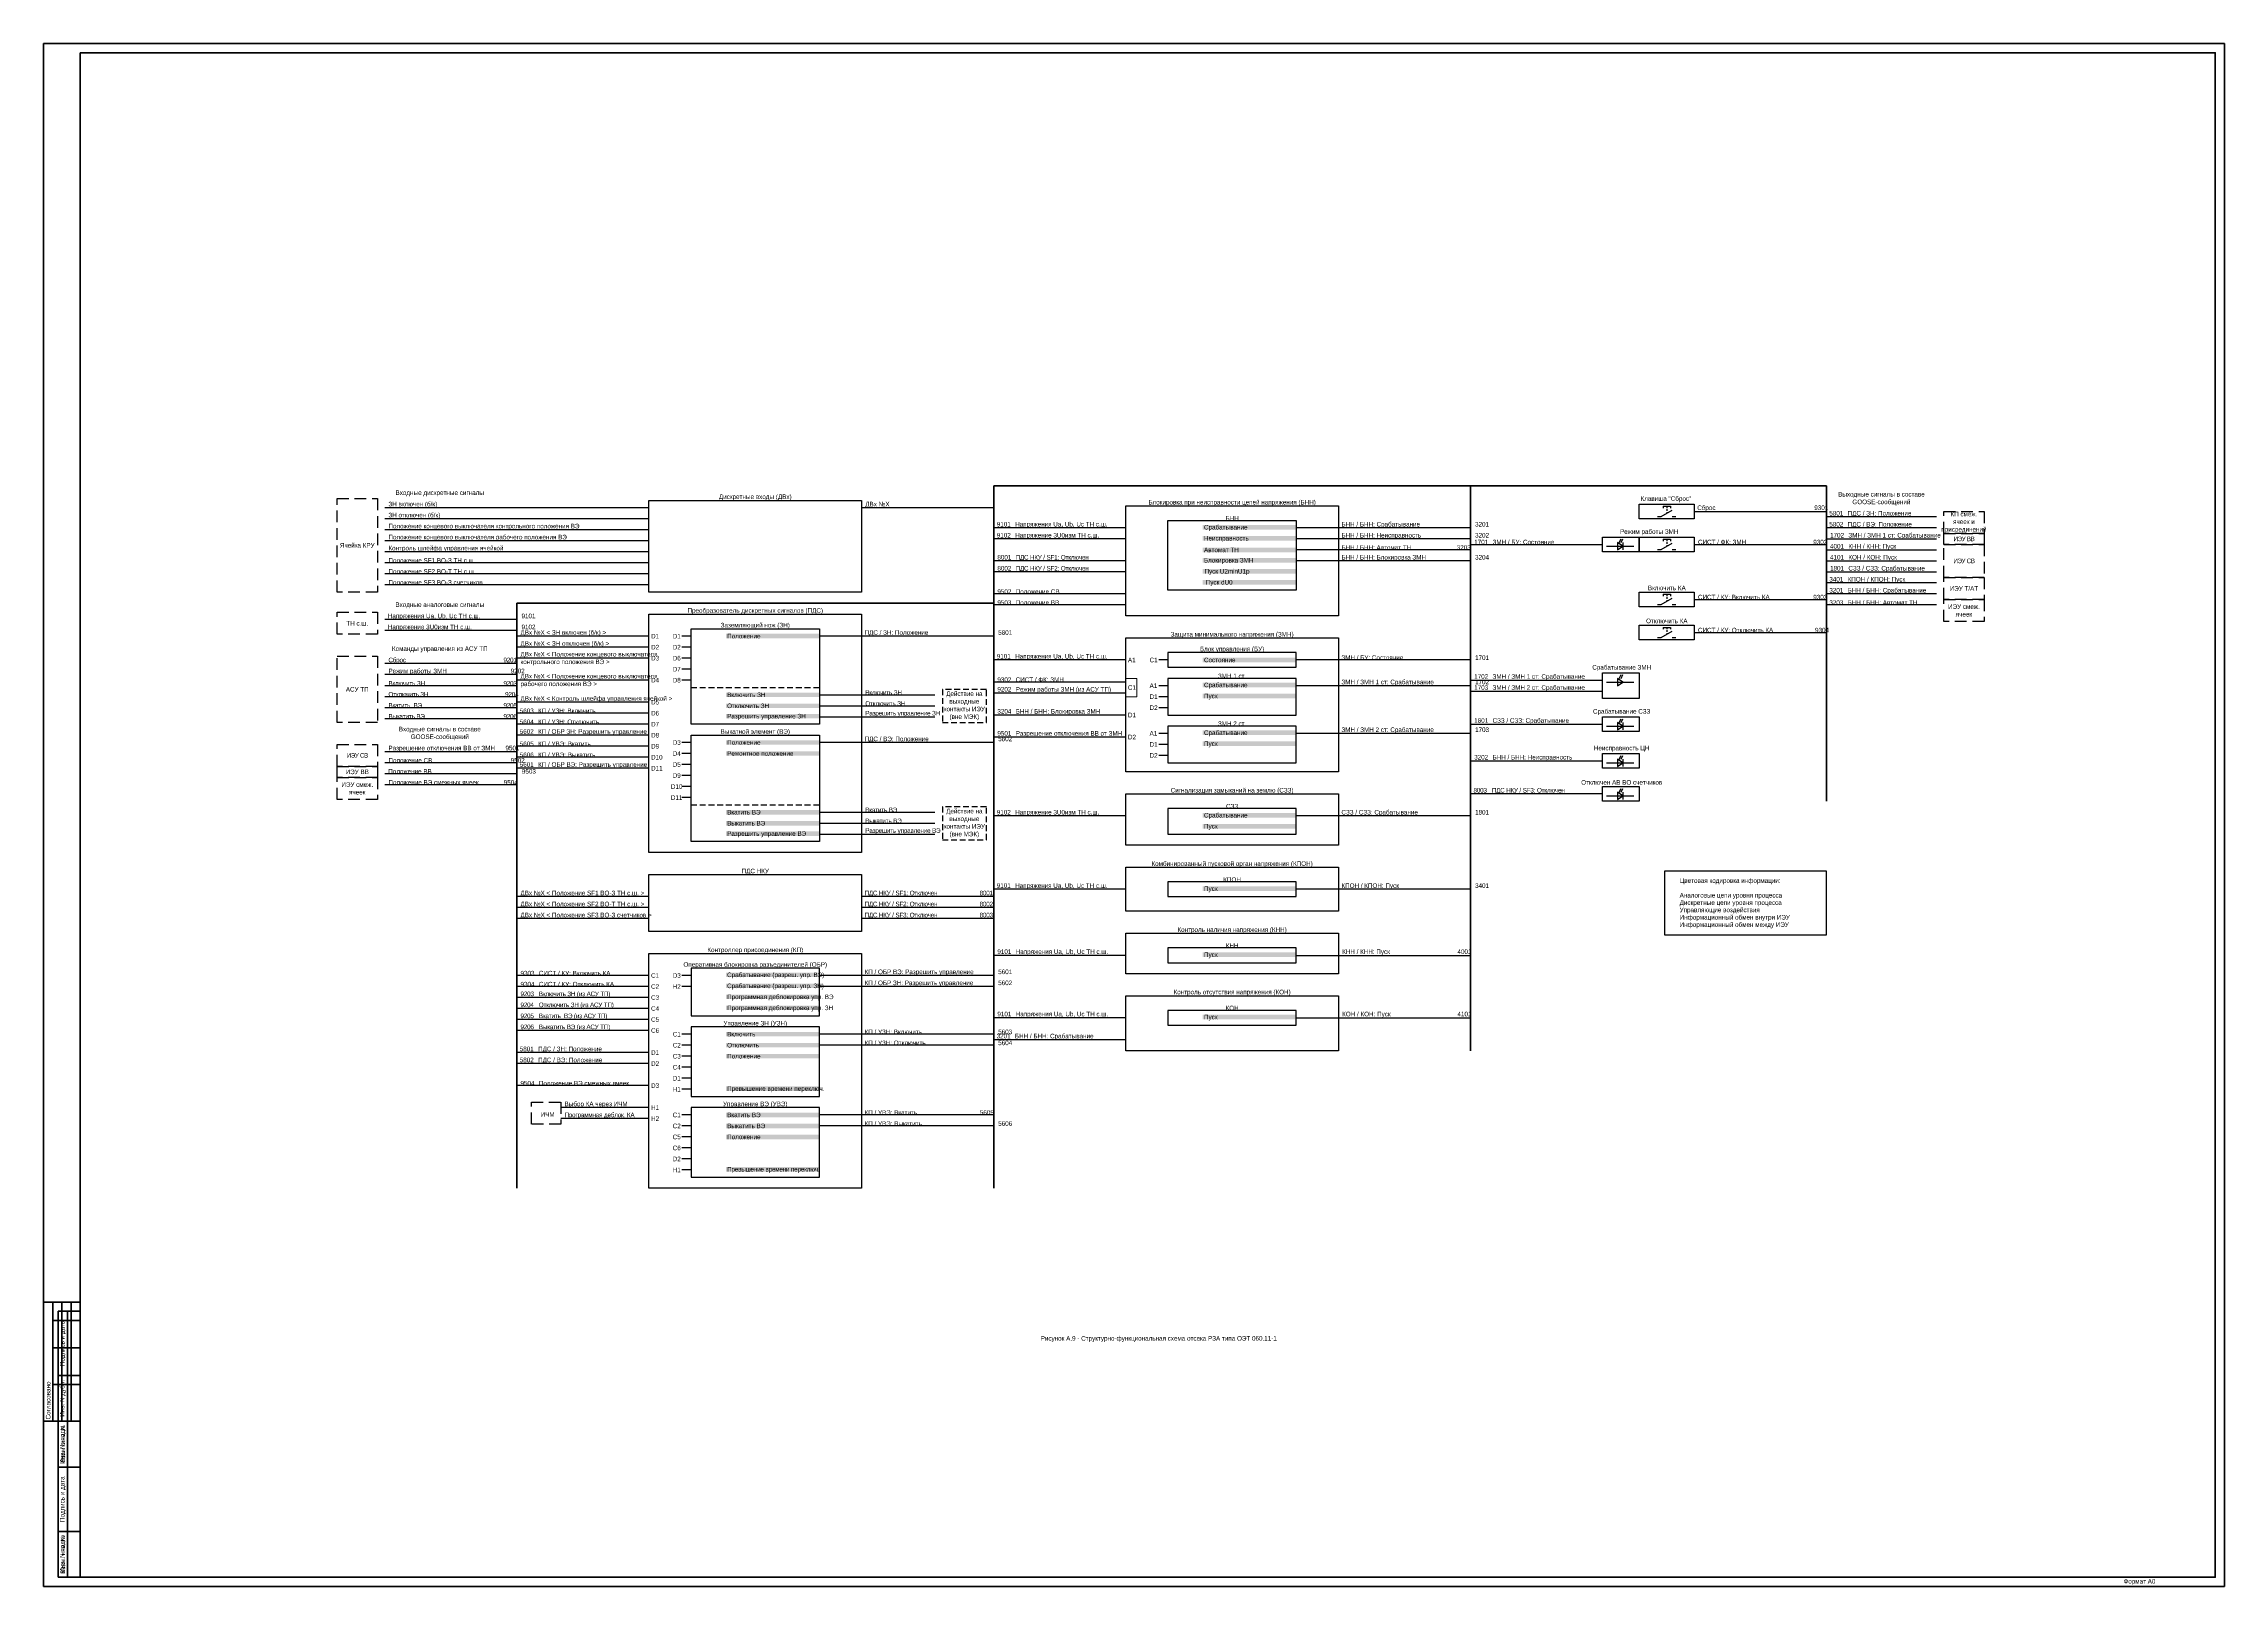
# Model space of a CAD drawing. Header units: millimetres. Extents: x 2179 to 12176, y -20554 to -12004.
# Drawn here: x 3683 to 4872, y -19713 to -18872 of the extents above; entities that cross this region are included whole.
import ezdxf
from ezdxf.enums import TextEntityAlignment as Align

# ---------------------------------------------------------------- set-up
doc = ezdxf.new("R2010")
doc.units = ezdxf.units.MM
doc.linetypes.add('HIDDEN2', pattern=[4.7625, 3.175, -1.5875])
doc.linetypes.add('штриховая2', pattern=[9.525, 6.35, -3.175])
for name, color, linetype, lineweight in [('GOOSE', 224, 'Continuous', 30), ('MMS', 190, 'Continuous', 30), ('Внутренняя шина', 4, 'Continuous', 70), ('Вход-Аналоги', 5, 'Continuous', 30), ('Дискретные входы', 134, 'Continuous', 30), ('Линии связи', 75, 'Continuous', 30), ('Основная', 7, 'Continuous', 30), ('Основная прерывистая', 7, 'штриховая2', 30), ('Основная сплошная', 7, 'Continuous', 30), ('Сигналы внутр.', 13, 'Continuous', 30), ('Тонкая', 7, 'Continuous', 13), ('Цепи внешние', 134, 'Continuous', 30), ('Цепь - ФК и АСУ', 190, 'Continuous', 30)]:
    doc.layers.add(name, color=color, linetype=linetype, lineweight=lineweight)
doc.layers.add('Рамка внешняя', color=8, linetype='Continuous', lineweight=40, plot=False)
doc.styles.add('2.5_Gost_RD', font='ARIALN.TTF', dxfattribs={"height": 2.5})
doc.styles.add('Narrow', font='ARIALN.TTF')
doc.styles.add('Табл дан', font='ARIALN.TTF')

# ---------------------------------------------------------------- blocks, each defined once
blk = doc.blocks.new('*T16')
at = {"color": 0, "linetype": 'ByBlock', "lineweight": 50, "transparency": 16777216}
for p, q in [((0, 0), (0, 85)), ((0, 85), (12, 85)), ((5, 0), (5, 85)), ((12, 0), (12, 85)), ((0, 60), (12, 60)), ((0, 25), (12, 25)), ((0, 0), (12, 0))]:
    blk.add_line(p, q, dxfattribs=at)
at = {"color": 0, "transparency": 16777216, "char_height": 2.5, "attachment_point": 5, "rotation": 90, "style": '2.5_Gost_RD'}
for s, insert, width in [('Инв. № подл.', (2.5, 72.5), 23), ('Подпись и дата', (2.5, 42.5), 33), ('Взам. инв. №', (2.5, 12.5), 23)]:
    blk.add_mtext(s, dxfattribs=dict(at, insert=insert, width=width))
blk = doc.blocks.new('*T17')
at = {"color": 0, "linetype": 'ByBlock', "lineweight": 50, "transparency": 16777216}
for p, q in [((0, 0), (0, 65)), ((0, 65), (20, 65)), ((5, 0), (5, 65)), ((20, 0), (20, 65)), ((5, 55), (20, 55)), ((5, 40), (20, 40)), ((5, 20), (20, 20)), ((0, 0), (20, 0))]:
    blk.add_line(p, q, dxfattribs=at)
at = {"color": 0, "linetype": 'ByBlock', "lineweight": -2, "transparency": 16777216}
for p, q in [((10, 0), (10, 65)), ((15, 0), (15, 65))]:
    blk.add_line(p, q, dxfattribs=at)
at = {"color": 0, "transparency": 16777216, "insert": (2.5, 1), "char_height": 2.5, "width": 63, "attachment_point": 4, "rotation": 90, "style": '2.5_Gost_RD'}
blk.add_mtext('Согласовано', dxfattribs=at)
blk = doc.blocks.new('*T18')
at = {"color": 0, "linetype": 'ByBlock', "lineweight": 50, "transparency": 16777216}
for p, q in [((0, 0), (0, 145)), ((0, 145), (12, 145)), ((5, 0), (5, 145)), ((12, 0), (12, 145)), ((0, 110), (12, 110)), ((0, 85), (12, 85)), ((0, 60), (12, 60)), ((0, 25), (12, 25)), ((0, 0), (12, 0))]:
    blk.add_line(p, q, dxfattribs=at)
at = {"color": 0, "transparency": 16777216, "char_height": 2.5, "attachment_point": 5, "rotation": 90, "style": '2.5_Gost_RD'}
for s, insert, width in [('{\\C256;Подпись и дата}', (2.5, 127.5), 33), ('{\\C256;Инв. N дубл.}', (2.5, 97.5), 23), ('{\\C256;Взам. инв. N}', (2.5, 72.5), 23), ('Подпись и дата', (2.5, 42.5), 33), ('Инв. N подл.', (2.5, 12.5), 23)]:
    blk.add_mtext(s, dxfattribs=dict(at, insert=insert, width=width))
blk = doc.blocks.new('*U15')
blk.add_lwpolyline([(0, 0), (1189, 0), (1189, 841), (0, 841)], close=True)
at = {"lineweight": 50}
blk.add_lwpolyline([(20, 836), (1184, 836), (1184, 5), (20, 5)], close=True, dxfattribs=at)
for name, p in [('*T17', (0, 90)), ('*T18', (8, 5)), ('*T16', (8, 5))]:
    blk.add_blockref(name, p)
at = {"style": '2.5_Gost_RD', "flags": 8}
blk.add_attdef('ФОРМАТ', text='', height=2.5, dxfattribs=at).set_placement((1134, 4), align=Align.TOP_LEFT)

msp = doc.modelspace()

# ---------------------------------------------------------------- linework, layer by layer
at = {"layer": 'Внутренняя шина'}
for points in [[(4201, -19113), (4655, -19113)], [(4201, -19496), (4201, -19113)], [(4461, -19421), (4461, -19113)], [(4655, -19285), (4655, -19113)], [(3941, -19496), (3941, -19177)], [(3941, -19177), (4201, -19177)]]:
    msp.add_lwpolyline(points, dxfattribs=at)
at = {"layer": 'Линии связи', "ltscale": 0.5}
for points in [[(4013, -19125), (3869, -19125)], [(4013, -19125), (3869, -19125)], [(4013, -19131), (3869, -19131)], [(4201, -19125), (4129, -19125)], [(4013, -19137), (3869, -19137)], [(4013, -19143), (3869, -19143)], [(4013, -19149), (3869, -19149)], [(4273, -19154), (4201, -19154)], [(4013, -19155), (3869, -19155)], [(4013, -19161), (3869, -19161)], [(4273, -19160), (4201, -19160)], [(4013, -19167), (3869, -19167)], [(4273, -19172), (4201, -19172)], [(4273, -19178), (4201, -19178)], [(4013, -19195), (3941, -19195)], [(4013, -19201), (3941, -19201)], [(3941, -19210), (3869, -19210)], [(4013, -19207), (3941, -19207)], [(4013, -19219), (3941, -19219)], [(4013, -19231), (3941, -19231)], [(4013, -19237), (3941, -19237)], [(4013, -19243), (3941, -19243)], [(4013, -19249), (3941, -19249)], [(3941, -19258), (3869, -19258)], [(4013, -19255), (3941, -19255)], [(4013, -19261), (3941, -19261)], [(3941, -19264), (3869, -19264)], [(4013, -19267), (3941, -19267)], [(4013, -19337), (3941, -19337)], [(4013, -19343), (3941, -19343)], [(4013, -19349), (3941, -19349)], [(4013, -19422), (3941, -19422)], [(4013, -19428), (3941, -19428)], [(4013, -19440), (3941, -19440)], [(4013, -19452), (3965, -19452)], [(4013, -19458), (3965, -19458)]]:
    msp.add_lwpolyline(points, dxfattribs=at)
at = {"layer": 'Линии связи'}
for points in [[(4583, -19127), (4655, -19127)], [(4715, -19130), (4655, -19130)], [(4273, -19136), (4201, -19136)], [(4273, -19142), (4201, -19142)], [(4461, -19136), (4366, -19136)], [(4461, -19142), (4366, -19142)], [(4715, -19136), (4655, -19136)], [(4655, -19142), (4715, -19142)], [(4461, -19148), (4366, -19148)], [(4461, -19154), (4366, -19154)], [(4461, -19145), (4533, -19145)], [(4583, -19145), (4655, -19145)], [(4655, -19148), (4715, -19148)], [(4655, -19154), (4715, -19154)], [(4655, -19160), (4715, -19160)], [(4715, -19166), (4655, -19166)], [(4583, -19175), (4655, -19175)], [(4715, -19172), (4655, -19172)], [(4715, -19178), (4655, -19178)], [(3941, -19186), (3869, -19186)], [(3941, -19192), (3869, -19192)], [(4201, -19195), (4106, -19195)], [(4583, -19193), (4655, -19193)], [(4273, -19208), (4201, -19208)], [(4461, -19208), (4366, -19208)], [(3941, -19216), (3869, -19216)], [(3941, -19222), (3869, -19222)], [(4273, -19220), (4201, -19220)], [(4273, -19226), (4201, -19226)], [(4461, -19222), (4366, -19222)], [(4461, -19219), (4533, -19219)], [(4461, -19225), (4533, -19225)], [(3941, -19228), (3869, -19228)], [(3941, -19234), (3869, -19234)], [(4106, -19227), (4169, -19227)], [(4106, -19233), (4169, -19233)], [(4273, -19238), (4201, -19238)], [(3941, -19240), (3869, -19240)], [(4106, -19239), (4169, -19239)], [(4461, -19248), (4366, -19248)], [(4461, -19243), (4533, -19243)], [(4201, -19253), (4106, -19253)], [(4273, -19250), (4201, -19250)], [(3941, -19270), (3869, -19270)], [(4461, -19263), (4533, -19263)], [(3941, -19276), (3869, -19276)], [(4533, -19281), (4461, -19281)], [(4106, -19291), (4169, -19291)], [(4106, -19297), (4169, -19297)], [(4273, -19293), (4201, -19293)], [(4461, -19293), (4366, -19293)], [(4106, -19303), (4169, -19303)], [(4273, -19333), (4201, -19333)], [(4461, -19333), (4366, -19333)], [(4201, -19337), (4129, -19337)], [(4201, -19343), (4129, -19343)], [(4201, -19349), (4129, -19349)], [(4013, -19380), (3941, -19380)], [(4201, -19380), (4106, -19380)], [(4273, -19369), (4201, -19369)], [(4366, -19369), (4461, -19369)], [(4013, -19386), (3941, -19386)], [(4013, -19392), (3941, -19392)], [(4201, -19386), (4106, -19386)], [(4013, -19398), (3941, -19398)], [(4013, -19404), (3941, -19404)], [(4273, -19403), (4201, -19403)], [(4366, -19403), (4461, -19403)], [(4013, -19410), (3941, -19410)], [(4201, -19412), (4106, -19412)], [(4273, -19415), (4201, -19415)], [(4201, -19418), (4106, -19418)], [(4201, -19456), (4106, -19456)], [(4201, -19462), (4106, -19462)]]:
    msp.add_lwpolyline(points, dxfattribs=at)
at = {"layer": 'Основная', "linetype": 'HIDDEN2'}
for p, q in [((4036, -19223), (4106, -19223)), ((4036, -19287), (4106, -19287))]:
    msp.add_line(p, q, dxfattribs=at)
at = {"layer": 'Основная'}
for points in [[(4013, -19121), (4129, -19121), (4129, -19171), (4013, -19171)], [(4273, -19124), (4389, -19124), (4389, -19184), (4273, -19184)], [(4553, -19123), (4583, -19123), (4583, -19131), (4553, -19131)], [(4296, -19132), (4366, -19132), (4366, -19170), (4296, -19170)], [(4533, -19141), (4553, -19141), (4553, -19149), (4533, -19149)], [(4553, -19141), (4583, -19141), (4583, -19149), (4553, -19149)], [(4553, -19171), (4583, -19171), (4583, -19179), (4553, -19179)], [(4013, -19183), (4129, -19183), (4129, -19313), (4013, -19313)], [(4553, -19189), (4583, -19189), (4583, -19197), (4553, -19197)], [(4036, -19191), (4106, -19191), (4106, -19243), (4036, -19243)], [(4273, -19196), (4389, -19196), (4389, -19269), (4273, -19269)], [(4366, -19204), (4296, -19204), (4296, -19212), (4366, -19212)], [(4366, -19218), (4296, -19218), (4296, -19238), (4366, -19238)], [(4533, -19215), (4553, -19215), (4553, -19229), (4533, -19229)], [(4036, -19249), (4106, -19249), (4106, -19307), (4036, -19307)], [(4366, -19244), (4296, -19244), (4296, -19264), (4366, -19264)], [(4533, -19239), (4553, -19239), (4553, -19247), (4533, -19247)], [(4533, -19259), (4553, -19259), (4553, -19267), (4533, -19267)], [(4273, -19281), (4389, -19281), (4389, -19309), (4273, -19309)], [(4533, -19277), (4553, -19277), (4553, -19285), (4533, -19285)], [(4366, -19289), (4296, -19289), (4296, -19303), (4366, -19303)], [(4273, -19321), (4389, -19321), (4389, -19345), (4273, -19345)], [(4013, -19325), (4129, -19325), (4129, -19356), (4013, -19356)], [(4366, -19329), (4296, -19329), (4296, -19337), (4366, -19337)], [(4013, -19368), (4129, -19368), (4129, -19496), (4013, -19496)], [(4273, -19357), (4389, -19357), (4389, -19379), (4273, -19379)], [(4366, -19365), (4296, -19365), (4296, -19373), (4366, -19373)], [(4106, -19376), (4036, -19376), (4036, -19402), (4106, -19402)], [(4273, -19391), (4389, -19391), (4389, -19421), (4273, -19421)], [(4366, -19399), (4296, -19399), (4296, -19407), (4366, -19407)], [(4106, -19408), (4036, -19408), (4036, -19446), (4106, -19446)], [(4106, -19452), (4036, -19452), (4036, -19490), (4106, -19490)]]:
    msp.add_lwpolyline(points, close=True, dxfattribs=at)
for points in [[(4036, -19195), (4031, -19195)], [(4036, -19201), (4031, -19201)], [(4036, -19207), (4031, -19207)], [(4036, -19213), (4031, -19213)], [(4296, -19208), (4291, -19208)], [(4036, -19219), (4031, -19219)], [(4296, -19222), (4291, -19222)], [(4296, -19228), (4291, -19228)], [(4296, -19234), (4291, -19234)], [(4296, -19248), (4291, -19248)], [(4036, -19253), (4031, -19253)], [(4036, -19259), (4031, -19259)], [(4296, -19254), (4291, -19254)], [(4296, -19260), (4291, -19260)], [(4036, -19265), (4031, -19265)], [(4036, -19271), (4031, -19271)], [(4036, -19277), (4031, -19277)], [(4036, -19283), (4031, -19283)], [(4036, -19380), (4031, -19380)], [(4036, -19386), (4031, -19386)], [(4036, -19412), (4031, -19412)], [(4036, -19418), (4031, -19418)], [(4036, -19424), (4031, -19424)], [(4036, -19430), (4031, -19430)], [(4036, -19436), (4031, -19436)], [(4036, -19442), (4031, -19442)], [(4036, -19456), (4031, -19456)], [(4036, -19462), (4031, -19462)], [(4036, -19468), (4031, -19468)], [(4036, -19474), (4031, -19474)], [(4036, -19480), (4031, -19480)], [(4036, -19486), (4031, -19486)]]:
    msp.add_lwpolyline(points, dxfattribs=at)
at = {"layer": 'Основная', "linetype": 'HIDDEN2'}
for points in [[(4173, -19242), (4197, -19242), (4197, -19224), (4173, -19224)], [(4173, -19306), (4197, -19306), (4197, -19288), (4173, -19288)]]:
    msp.add_lwpolyline(points, close=True, dxfattribs=at)
at = {"layer": 'Основная прерывистая'}
msp.add_lwpolyline([(3949, -19449), (3965, -19449), (3965, -19461), (3949, -19461)], close=True, dxfattribs=at)
at = {"layer": 'Основная сплошная', "color": 0}
for p, q in [((4563, -19129.7), (4565, -19129.7)), ((4565, -19129.7), (4571, -19126.3)), ((4566, -19124.2), (4568, -19124.2)), ((4568, -19124.2), (4570, -19124.2)), ((4571, -19129.7), (4573, -19129.7)), ((4566, -19142.2), (4568, -19142.2)), ((4568, -19142.2), (4570, -19142.2)), ((4563, -19147.7), (4565, -19147.7)), ((4565, -19147.7), (4571, -19144.3)), ((4571, -19147.7), (4573, -19147.7)), ((4563, -19177.7), (4565, -19177.7)), ((4565, -19177.7), (4571, -19174.3)), ((4566, -19172.2), (4568, -19172.2)), ((4568, -19172.2), (4570, -19172.2)), ((4571, -19177.7), (4573, -19177.7)), ((4566, -19190.2), (4568, -19190.2)), ((4568, -19190.2), (4570, -19190.2)), ((4563, -19195.7), (4565, -19195.7)), ((4565, -19195.7), (4571, -19192.3)), ((4571, -19195.7), (4573, -19195.7))]:
    msp.add_line(p, q, dxfattribs=at)
at = {"layer": 'Основная сплошная', "ltscale": 0.35}
for p, q in [((4566, -19124.2), (4566, -19125.2)), ((4568, -19124.2), (4568, -19125.2)), ((4568, -19125.7), (4568, -19126.7)), ((4570, -19124.2), (4570, -19125.2)), ((4566, -19142.2), (4566, -19143.2)), ((4568, -19142.2), (4568, -19143.2)), ((4570, -19142.2), (4570, -19143.2)), ((4568, -19143.7), (4568, -19144.7)), ((4566, -19172.2), (4566, -19173.2)), ((4568, -19172.2), (4568, -19173.2)), ((4568, -19173.7), (4568, -19174.7)), ((4570, -19172.2), (4570, -19173.2)), ((4566, -19190.2), (4566, -19191.2)), ((4568, -19190.2), (4568, -19191.2)), ((4570, -19190.2), (4570, -19191.2)), ((4568, -19191.7), (4568, -19192.7))]:
    msp.add_line(p, q, dxfattribs=at)
at = {"layer": 'Основная сплошная', "color": 0, "linetype": 'HIDDEN2', "ltscale": 0.5}
for p, q in [((4568, -19127.4), (4568, -19128)), ((4568, -19145.4), (4568, -19146)), ((4568, -19175.4), (4568, -19176)), ((4568, -19193.4), (4568, -19194))]:
    msp.add_line(p, q, dxfattribs=at)
at = {"layer": 'Основная сплошная', "linetype": 'штриховая2'}
for points in [[(3865, -19171), (3843, -19171), (3843, -19120), (3865, -19120)], [(4741, -19139), (4719, -19139), (4719, -19127), (4741, -19127)], [(4741, -19145), (4719, -19145), (4719, -19139), (4741, -19139)], [(4741, -19163), (4719, -19163), (4719, -19145), (4741, -19145)], [(4741, -19175), (4719, -19175), (4719, -19163), (4741, -19163)], [(4741, -19187), (4719, -19187), (4719, -19175), (4741, -19175)], [(3865, -19194), (3843, -19194), (3843, -19182), (3865, -19182)], [(3865, -19242), (3843, -19242), (3843, -19206), (3865, -19206)], [(3865, -19266), (3843, -19266), (3843, -19254), (3865, -19254)], [(3865, -19272), (3843, -19272), (3843, -19266), (3865, -19266)], [(3865, -19284), (3843, -19284), (3843, -19272), (3865, -19272)]]:
    msp.add_lwpolyline(points, close=True, dxfattribs=at)
at = {"layer": 'Основная сплошная'}
for points in [[(4542.1, -19144), (4543.1, -19142)], [(4543.1, -19144), (4544.1, -19142)], [(4535.1, -19146), (4550.1, -19146)], [(4541.1, -19144), (4541.1, -19148), (4544.1, -19146), (4541.1, -19144)], [(4544.1, -19144), (4544.1, -19148)], [(4535.1, -19220), (4550.1, -19220)], [(4541.1, -19218), (4541.1, -19222), (4544.1, -19220), (4541.1, -19218)], [(4542.1, -19218), (4543.1, -19216)], [(4543.1, -19218), (4544.1, -19216)], [(4535.1, -19244), (4550.1, -19244)], [(4541.1, -19242), (4541.1, -19246), (4544.1, -19244), (4541.1, -19242)], [(4542.1, -19242), (4543.1, -19240)], [(4543.1, -19242), (4544.1, -19240)], [(4544.1, -19242), (4544.1, -19246)], [(4542.1, -19262), (4543.1, -19260)], [(4543.1, -19262), (4544.1, -19260)], [(4535.1, -19264), (4550.1, -19264)], [(4541.1, -19262), (4541.1, -19266), (4544.1, -19264), (4541.1, -19262)], [(4544.1, -19262), (4544.1, -19266)], [(4535.1, -19282), (4550.1, -19282)], [(4541.1, -19280), (4541.1, -19284), (4544.1, -19282), (4541.1, -19280)], [(4542.1, -19280), (4543.1, -19278)], [(4543.1, -19280), (4544.1, -19278)], [(4544.1, -19280), (4544.1, -19284)]]:
    msp.add_lwpolyline(points, dxfattribs=at)
for points in [[(4542.6, -19143, 0.5, 0, 0), (4543.1, -19142, 0, 0, 0)], [(4543.6, -19143, 0.5, 0, 0), (4544.1, -19142, 0, 0, 0)], [(4542.6, -19217, 0.5, 0, 0), (4543.1, -19216, 0, 0, 0)], [(4543.6, -19217, 0.5, 0, 0), (4544.1, -19216, 0, 0, 0)], [(4542.6, -19241, 0.5, 0, 0), (4543.1, -19240, 0, 0, 0)], [(4543.6, -19241, 0.5, 0, 0), (4544.1, -19240, 0, 0, 0)], [(4542.6, -19261, 0.5, 0, 0), (4543.1, -19260, 0, 0, 0)], [(4543.6, -19261, 0.5, 0, 0), (4544.1, -19260, 0, 0, 0)], [(4542.6, -19279, 0.5, 0, 0), (4543.1, -19278, 0, 0, 0)], [(4543.6, -19279, 0.5, 0, 0), (4544.1, -19278, 0, 0, 0)]]:
    msp.add_lwpolyline(points, format="xyseb", dxfattribs=at)
at = {"layer": 'Основная сплошная', "ltscale": 0.3}
msp.add_lwpolyline([(4567, -19323), (4654.9, -19323), (4654.9, -19358), (4567, -19358)], close=True, dxfattribs=at)
at = {"layer": 'Тонкая'}
msp.add_lwpolyline([(4273, -19218), (4279, -19218), (4279, -19228), (4273, -19228)], close=True, dxfattribs=at)

# ---------------------------------------------------------------- block references
at = {"layer": 'Рамка внешняя'}
msp.add_blockref('*U15', (3683, -19713), dxfattribs=at).add_auto_attribs({'ФОРМАТ': 'Формат А0'})

# ---------------------------------------------------------------- texts
at = {"layer": 'GOOSE', "char_height": 2.5}
for s, insert, width, attachment_point, style in [('5801^IПДС / ЗН: Положение^I', (4656.6, -19130), 58.43, 7, 'Табл дан'), ('5802^IПДС / ВЭ: Положение^I', (4656.6, -19136), 58.43, 7, 'Табл дан'), ('1702^IЗМН / {\\A1;ЗМН 1 ст}: Срабатывание', (4657, -19142), 58, 7, 'Табл дан'), ('4001^IКНН / КНН: Пуск', (4657, -19148), 41, 7, 'Табл дан'), ('4101^IКОН / КОН: Пуск', (4657, -19154), 41, 7, 'Табл дан'), ('3401^IКПОН / КПОН: Пуск^I', (4656.6, -19166), 41, 7, 'Табл дан'), ('1801^IСЗЗ / {\\A1;СЗЗ}: Срабатывание', (4657, -19160), 58, 7, 'Табл дан'), ('9502^IПоложение СВ^I', (4203, -19172), 58, 7, 'Narrow'), ('9503^IПоложение ВВ^I', (4203, -19178), 58, 7, 'Narrow'), ('3201^IБНН / БНН: Срабатывание', (4656.6, -19172), 58.43, 7, 'Табл дан'), ('3203^IБНН / БНН: Автомат ТН', (4656.6, -19178), 58.43, 7, 'Табл дан'), ('Положение СВ^I^I^I^I   ^I   9502^I', (3871, -19264), 70, 7, 'Narrow'), ('Положение ВВ^I^I   ^I^I^I   9503^I', (3870.9, -19270), 70.074, 7, 'Narrow'), ('\\A1;Информационный обмен между ИЭУ', (4575, -19351), 72, 1, 'Табл дан')]:
    msp.add_mtext(s, dxfattribs=dict(at, insert=insert, width=width, attachment_point=attachment_point, style=style))
at = {"layer": 'GOOSE', "ltscale": 0.5, "char_height": 2.5, "width": 70, "attachment_point": 7, "style": 'Narrow'}
for s, insert in [('9501^IРазрешение отключения ВВ от ЗМН^I^I   ', (4203, -19250)), ('Разрешение отключения ВВ от ЗМН^I^I   9501^I', (3871, -19258)), ('Положение ВЭ смежных ячеек^I^I   9504', (3871, -19276)), ('9504^IПоложение ВЭ смежных ячеек', (3943, -19440))]:
    msp.add_mtext(s, dxfattribs=dict(at, insert=insert))
at = {"layer": 'MMS', "char_height": 2.5}
for s, insert, width, attachment_point, style in [('Сброс^I^I^I^I^I   ^I    9301^I', (4584.6, -19127), 70.356, 7, 'Narrow'), ('\\pt30,40,50,60,70;СИСТ / ФК: ЗМН^I^I   ^I^I   9302^I', (4585, -19145), 70, 7, 'Narrow'), ('СИСТ / КУ: Включить КА^I^I^I   9303', (4585, -19175), 70, 7, 'Narrow'), ('СИСТ / КУ: Отключить КА^I^I^I   9304', (4585, -19193), 70, 7, 'Narrow'), ('{\\T0.95;Сброс^I^I^I^I^I^I   9201^I}', (3871, -19210), 70, 7, 'Narrow'), ('Режим работы ЗМН^I^I   ^I   ^I   9202^I', (3871, -19216), 70, 7, 'Narrow'), ('{\\T0.95;Отключить ЗН^I^I^I^I^I   9204^I}', (3871, -19228), 70, 7, 'Narrow'), ('{\\T0.95;Включить ЗН^I^I^I^I^I   9203^I}', (3871, -19222), 70, 7, 'Narrow'), ('9302^IСИСТ / ФК: ЗМН', (4203, -19220), 48, 7, 'Narrow'), ('9202^IРежим работы ЗМН (из АСУ ТП)', (4203, -19226), 70, 7, 'Narrow'), ('{\\T0.95;Вкатить  ВЭ^I^I^I^I^I   9205}', (3871, -19234), 70, 7, 'Narrow'), ('{\\T0.95;Выкатить ВЭ^I^I^I^I^I   9206^I}', (3871, -19240), 70, 7, 'Narrow'), ('\\A1;Управляющие воздействия', (4575, -19343), 72, 1, 'Табл дан'), ('9303^IСИСТ / КУ: Включить КА', (3943, -19380), 58, 7, 'Narrow'), ('9304^IСИСТ / КУ: Отключить КА', (3943, -19386), 58, 7, 'Narrow'), ('{\\T0.95;9203^IВключить ЗН (из АСУ ТП)}', (3943, -19392), 58, 7, 'Narrow'), ('{\\T0.95;9204^IОтключить ЗН (из АСУ ТП)}', (3943, -19398), 58, 7, 'Narrow'), ('{\\T0.95;9205^IВкатить  ВЭ (из АСУ ТП)}', (3943, -19404), 58, 7, 'Narrow'), ('{\\T0.95;9206^IВыкатить ВЭ (из АСУ ТП)}', (3943, -19410), 58, 7, 'Narrow')]:
    msp.add_mtext(s, dxfattribs=dict(at, insert=insert, width=width, attachment_point=attachment_point, style=style))
at = {"layer": 'Вход-Аналоги', "char_height": 2.5}
for s, insert, width, attachment_point, style in [('9101^IНапряжения Ua, Ub, Uc ТН с.ш.', (4202.7, -19136), 53.265, 7, 'Narrow'), ('9102^IНапряжение 3U0изм ТН с.ш.', (4202.7, -19142), 53.265, 7, 'Narrow'), ('Напряжения Ua, Ub, Uc ТН с.ш.^I^I   9101^I', (3870.7, -19186), 70.265, 7, 'Narrow'), ('Напряжение 3U0изм ТН с.ш.^I^I^I   9102^I', (3870.7, -19192), 70.265, 7, 'Narrow'), ('9101^IНапряжения Ua, Ub, Uc ТН с.ш.', (4202.7, -19208), 53.265, 7, 'Narrow'), ('9102^IНапряжение 3U0изм ТН с.ш.', (4202.7, -19293), 53.265, 7, 'Narrow'), ('9101^IНапряжения Ua, Ub, Uc ТН с.ш.', (4202.7, -19333), 53.265, 7, 'Narrow'), ('\\A1;Аналоговые цепи уровня процесса', (4575, -19335), 72, 1, 'Табл дан'), ('9101^IНапряжения Ua, Ub, Uc ТН с.ш.', (4203, -19369), 70, 7, 'Narrow'), ('9101^IНапряжения Ua, Ub, Uc ТН с.ш.', (4203, -19403), 58, 7, 'Narrow')]:
    msp.add_mtext(s, dxfattribs=dict(at, insert=insert, width=width, attachment_point=attachment_point, style=style))
at = {"layer": 'Дискретные входы', "ltscale": 0.5, "char_height": 2.5, "attachment_point": 7, "style": 'Narrow'}
for s, insert, width in [('ЗН включен (б/к)', (3871, -19125), 70), ('ЗН отключен (б/к)', (3871, -19131), 70), ('Положение концевого выключателя контрольного положения ВЭ', (3871, -19137), 142), ('Положение концевого выключателя рабочего положения ВЭ', (3871, -19143), 142), ('Контроль шлейфа управления ячейкой', (3871, -19149), 70), ('Положение SF1 ВО-З ТН с.ш.', (3871, -19155), 70), ('Положение SF2 ВО-Т ТН с.ш.', (3871, -19161), 70), ('Положение SF3 ВО-З счетчиков', (3871, -19167), 70)]:
    msp.add_mtext(s, dxfattribs=dict(at, insert=insert, width=width))
at = {"layer": 'Основная', "style": 'Табл дан'}
for s, p in [('D1', (4014.2, -19195)), ('D2', (4014.2, -19201)), ('D1', (4026, -19195)), ('D2', (4026, -19201)), ('D3', (4014.2, -19207)), ('D6', (4026, -19207)), ('D7', (4026, -19213)), ('A1', (4274.2, -19208)), ('C1', (4286, -19208)), ('D4', (4014.2, -19219)), ('D8', (4026, -19219)), ('C1', (4274.2, -19223)), ('A1', (4286, -19222)), ('D5', (4014.2, -19231)), ('D6', (4014.2, -19237)), ('D1', (4274.2, -19238)), ('D1', (4286, -19228)), ('D2', (4286, -19234)), ('D7', (4014.2, -19243)), ('D8', (4014.2, -19249)), ('D2', (4274.2, -19250)), ('A1', (4286, -19248)), ('D9', (4014.2, -19255)), ('D10', (4014.2, -19261)), ('D3', (4026, -19253)), ('D4', (4026, -19259)), ('D1', (4286, -19254)), ('D2', (4286, -19260)), ('D11', (4014.2, -19267)), ('D5', (4026, -19265)), ('D9', (4026, -19271)), ('D10', (4025, -19277)), ('D11', (4025, -19283)), ('C1', (4014.2, -19380)), ('D3', (4026, -19380)), ('C2', (4014.2, -19386)), ('C3', (4014.2, -19392)), ('H2', (4026, -19386)), ('C4', (4014.2, -19398)), ('C5', (4014.2, -19404)), ('C6', (4014.2, -19410)), ('C1', (4026, -19412)), ('D1', (4014.2, -19422)), ('D2', (4014.2, -19428)), ('C2', (4026, -19418)), ('C3', (4026, -19424)), ('D3', (4014.2, -19440)), ('C4', (4026, -19430)), ('D1', (4026, -19436)), ('H1', (4014.2, -19452)), ('H1', (4026, -19442)), ('H2', (4014.2, -19458)), ('C1', (4026, -19456)), ('C2', (4026, -19462)), ('C5', (4026, -19468)), ('C6', (4026, -19474)), ('D2', (4026, -19480)), ('H1', (4026, -19486))]:
    msp.add_text(s, height=2.5, dxfattribs=at).set_placement(p, align=Align.MIDDLE_LEFT)
at = {"layer": 'Основная', "char_height": 2.5}
for s, insert, width, attachment_point, style in [('\\pt55;Входные дискретные сигналы', (3899, -19118.8), 60, 8, 'Narrow'), ('Дискретные входы (ДВх)', (4071, -19121), 116, 8, 'Narrow'), ('Клавиша "Сброс"', (4567.5, -19122), 29, 8, 'Narrow'), ('\\pt55;Выходные сигналы в составе GOOSE-сообщений', (4685, -19123.8), 60, 8, 'Narrow'), ('Блокировка при неисправности цепей напряжения (БНН)', (4331, -19124), 116, 8, 'Narrow'), ('\\A1;БНН', (4331, -19132), 70, 8, 'Narrow'), ('Режим работы ЗМН', (4558.4, -19140), 45, 8, 'Narrow'), ('\\pt55;Входные аналоговые сигналы', (3899, -19179.8), 60, 8, 'Narrow'), ('Включить КА', (4568, -19170), 45, 8, 'Narrow'), ('Преобразователь дискретных сигналов (ПДС)', (4071, -19183), 116, 8, 'Narrow'), ('Заземляющий нож (ЗН)', (4071, -19191), 70, 8, 'Narrow'), ('Отключить КА', (4568, -19188), 45, 8, 'Narrow'), ('\\pt55;Команды управления из АСУ ТП', (3899, -19203.8), 60, 8, 'Narrow'), ('Защита минимального напряжения (ЗМН)', (4331, -19196), 116, 8, 'Narrow'), ('\\A1;Блок управления (БУ)', (4331, -19204), 70, 8, 'Narrow'), ('Срабатывание ЗМН', (4543.4, -19214), 45, 8, 'Narrow'), ('Действие на выходные контакты ИЭУ (вне МЭК)', (4185, -19233), 24, 5, 'Narrow'), ('\\A1;ЗМН 1 ст.', (4331, -19218), 70, 8, 'Narrow'), ('Срабатывание СЗЗ', (4543.4, -19238), 45, 8, 'Narrow'), ('\\pt55;Входные сигналы в составе GOOSE-сообщений', (3899, -19251.8), 60, 8, 'Narrow'), ('Выкатной элемент (ВЭ)', (4071, -19249), 70, 8, 'Narrow'), ('\\A1;ЗМН 2 ст.', (4331, -19244), 70, 8, 'Narrow'), ('Неисправность ЦН', (4543.4, -19258), 45, 8, 'Narrow'), ('Отключен АВ ВО счетчиков', (4543.4, -19276), 45, 8, 'Narrow'), ('Сигнализация замыканий на землю (СЗЗ)', (4331, -19281), 116, 8, 'Narrow'), ('Действие на выходные контакты ИЭУ (вне МЭК)', (4185, -19297), 24, 5, 'Narrow'), ('\\A1;СЗЗ', (4331, -19289), 70, 8, 'Narrow'), ('Комбинированный пусковой орган напряжения (КПОН)', (4331, -19321), 116, 8, 'Narrow'), ('ПДС НКУ', (4071, -19325), 116, 8, 'Narrow'), ('\\A1;КПОН', (4331, -19329), 70, 8, 'Narrow'), ('\\A1;Цветовая кодировка информации:', (4575, -19327), 132, 1, 'Табл дан'), ('Контроль наличия напряжения (КНН)', (4331, -19357), 116, 8, 'Narrow'), ('Контроллер присоединения (КП)', (4071, -19368), 116, 8, 'Narrow'), ('\\A1;КНН', (4331, -19365), 70, 8, 'Narrow'), ('Оперативная блокировка разъединителей (ОБР)', (4071, -19376), 70, 8, 'Narrow'), ('Контроль отсутствия напряжения (КОН)', (4331, -19391), 116, 8, 'Narrow'), ('\\A1;КОН', (4331, -19399), 70, 8, 'Narrow'), ('Управление ЗН (УЗН)', (4071, -19408), 70, 8, 'Narrow'), ('Управление ВЭ (УВЭ)', (4071, -19452), 70, 8, 'Narrow'), ('\\pt55,447.5;Рисунок А.9 - Структурно-функциональная схема отсека РЗА типа ОЭТ 060.11-1', (4291, -19579.8), 974, 8, 'Narrow')]:
    msp.add_mtext(s, dxfattribs=dict(at, insert=insert, width=width, attachment_point=attachment_point, style=style))
at = {"layer": 'Основная', "char_height": 2.5, "width": 51, "attachment_point": 4, "style": 'Narrow', "bg_fill": 1, "box_fill_scale": 1, "bg_fill_color": 9, "bg_fill_transparency": 0}
for s, insert in [('\\pl0.67568;Срабатывание', (4315, -19136)), ('\\pl0.67568;Неисправность', (4315, -19142)), ('\\pl0.67568;Автомат ТН', (4315, -19148)), ('\\pl0.67568;Блокировка ЗМН', (4315, -19154)), (' Пуск U2minU1p', (4315, -19160)), ('\\pl0.67568; Пуск {\\A1;dU0}', (4315, -19166)), ('\\pl0.67568;Положение', (4055, -19195)), ('\\pl0.67568;Состояние', (4315, -19208)), ('\\pl0.67568;Включить ЗН', (4055, -19227)), ('\\pl0.67568;Срабатывание', (4315, -19222)), ('\\pl0.67568;Отключить ЗН', (4055, -19233)), ('\\pl0.67568;Разрешить управление ЗН', (4055, -19239)), ('\\pl0.67568;Пуск', (4315, -19228)), ('\\pl0.67568;Срабатывание', (4315, -19248)), ('\\pl0.67568;Положение', (4055, -19253)), ('\\pl0.67568;Ремонтное положение', (4055, -19259)), ('\\pl0.67568;Пуск', (4315, -19254)), ('\\pl0.67568;Вкатить ВЭ', (4055, -19291)), ('\\pl0.67568;Выкатить ВЭ', (4055, -19297)), ('\\pl0.67568;Срабатывание', (4315, -19293)), ('\\pl0.67568;Пуск', (4315, -19299)), ('\\pl0.67568;Разрешить управление ВЭ', (4055, -19303)), ('\\pl0.67568;Пуск', (4315, -19333)), ('\\pl0.67568;Пуск', (4315, -19369)), ('\\pl0.67568;Срабатывание (разреш. упр. ВЭ)', (4055, -19380)), ('\\pl0.67568;Срабатывание (разреш. упр. ЗН)', (4055, -19386)), ('\\pl0.67568;Программная деблокировка упр. ВЭ', (4055, -19392)), ('\\pl0.67568;Программная деблокировка упр. ЗН', (4055, -19398)), ('\\pl0.67568;Пуск', (4315, -19403)), ('\\pl0.67568;Включить', (4055, -19412)), ('\\pl0.67568;Отключить', (4055, -19418)), ('\\pl0.67568;Положение', (4055, -19424)), ('\\pl0.67568;Превышение времени переключ.', (4055, -19442)), ('\\pl0.67568;Вкатить ВЭ', (4055, -19456)), ('\\pl0.67568;Выкатить ВЭ', (4055, -19462)), ('\\pl0.67568;Положение', (4055, -19468)), ('\\pl0.67568;{\\T0.95;Превышение времени переключ.}', (4055, -19486))]:
    msp.add_mtext(s, dxfattribs=dict(at, insert=insert))
at = {"layer": 'Основная', "ltscale": 0.5, "insert": (3954, -19457), "char_height": 2.5, "width": 6, "attachment_point": 7, "style": 'Narrow'}
msp.add_mtext('ИЧМ', dxfattribs=at)
at = {"layer": 'Основная сплошная', "char_height": 2.5, "width": 22, "attachment_point": 5, "style": 'Narrow'}
for s, insert in [('\\pt55;КП смеж. ^Jячеек и присоединений', (4730, -19133)), ('\\pt55;{\\T0.9;ИЭУ ВВ}', (4730, -19142)), ('\\pt55;Ячейка КРУ', (3854, -19145.5)), ('\\pt55;{\\T0.9;ИЭУ CВ}', (4730, -19154)), ('\\pt55;ИЭУ смеж. ^Jячеек', (4730, -19181)), ('\\pt55;ИЭУ Т/АТ', (4730, -19169)), ('\\pt55;ТН с.ш.', (3854, -19188)), ('\\pt55;АСУ ТП', (3854, -19224)), ('\\pt55;{\\T0.9;ИЭУ СВ}', (3854, -19260)), ('\\pt55;ИЭУ ВВ', (3854, -19269)), ('\\pt55;ИЭУ смеж. ^Jячеек', (3854, -19278))]:
    msp.add_mtext(s, dxfattribs=dict(at, insert=insert))
at = {"layer": 'Сигналы внутр.', "char_height": 2.5}
for s, insert, width, attachment_point, style in [('ДВх №X', (4131, -19125), 58, 7, 'Narrow'), ('БНН / БНН: Срабатывание^I^I^I   3201^I', (4390.6, -19136), 70.43, 7, 'Табл дан'), ('БНН / БНН: Неисправность^I^I^I   3202^I', (4390.6, -19142), 70.43, 7, 'Табл дан'), ('1701^IЗМН / БУ: Состояние', (4463, -19145), 70, 7, 'Narrow'), ('\\pt10;8001^I{\\T0.95;ПДС НКУ / SF1: Отключен}', (4203, -19154), 58, 7, 'Narrow'), ('БНН / БНН: Автомат ТН^I^I   ^I   3203^I', (4390.6, -19148), 70.43, 7, 'Табл дан'), ('БНН / БНН: Блокировка ЗМН^I   ^I^I   3204', (4390.6, -19154), 70.43, 7, 'Табл дан'), ('8002^I{\\T0.95;ПДС НКУ / SF2: Отключен}', (4203, -19160), 58, 7, 'Narrow'), ('ПДС / ЗН: Положение^I^I^I^I   5801^I', (4130.6, -19195), 70.43, 7, 'Табл дан'), ('ЗМН / БУ: Состояние^I^I^I   ^I   1701', (4390.6, -19208), 70.43, 7, 'Табл дан'), ('ЗМН / {\\A1;ЗМН 1 ст}: Срабатывание^I^I   1702', (4390.6, -19222), 70.43, 7, 'Табл дан'), ('1702^IЗМН / {\\A1;ЗМН 1 ст}: Срабатывание', (4463, -19219), 70, 7, 'Narrow'), ('1703^IЗМН / {\\A1;ЗМН 2 ст}: Срабатывание', (4463, -19225), 70, 7, 'Narrow'), ('5603^IКП / УЗН: Включить', (3942.6, -19237), 58.43, 7, 'Табл дан'), ('3204^IБНН / БНН: Блокировка ЗМН', (4203, -19238), 58, 7, 'Narrow'), ('5604^IКП / УЗН: Отключить', (3942.6, -19243), 58.43, 7, 'Табл дан'), ('5602^IКП / ОБР ЗН: Разрешить управление', (3942.6, -19249), 70.43, 7, 'Табл дан'), ('ПДС / ВЭ: Положение^I^I^I^I   5802^I', (4130.6, -19253), 70.43, 7, 'Табл дан'), ('ЗМН / {\\A1;ЗМН 2 ст}: Срабатывание^I^I   1703', (4390.6, -19248), 70.43, 7, 'Табл дан'), ('1801^IСЗЗ / {\\A1;СЗЗ}: Срабатывание', (4463, -19243), 70, 7, 'Narrow'), ('5605^IКП / УВЭ: Вкатить ', (3942.6, -19255), 58.43, 7, 'Табл дан'), ('5606^IКП / УВЭ: Выкатить ', (3942.6, -19261), 58.43, 7, 'Табл дан'), ('3202^IБНН / БНН: Неисправность^I', (4463, -19263), 70, 7, 'Narrow'), ('5601^IКП / ОБР ВЭ: Разрешить управление', (3942.6, -19267), 70.43, 7, 'Табл дан'), ('{\\T0.95;8003^IПДС НКУ / SF3: Отключен}', (4462.6, -19281), 70.43, 7, 'Табл дан'), ('СЗЗ / {\\A1;СЗЗ}: Срабатывание^I^I  ^I   1801', (4390.6, -19293), 70.43, 7, 'Табл дан'), ('КПОН / КПОН: Пуск^I^I^I^I   3401', (4390.6, -19333), 70.43, 7, 'Табл дан'), ('ДВх №X < Положение SF1 ВО-З ТН с.ш. >^I', (3943, -19337), 70, 7, 'Narrow'), ('ДВх №X < Положение SF2 ВО-Т ТН с.ш. >^I', (3943, -19343), 70, 7, 'Narrow'), ('{\\T0.95;ПДС НКУ / SF1: Отключен^I^I   ^I   8001}', (4130.6, -19337), 70.43, 7, 'Табл дан'), ('{\\T0.95;ПДС НКУ / SF2: Отключен^I^I   ^I   8002}', (4130.6, -19343), 70.43, 7, 'Табл дан'), ('ДВх №X < Положение SF3 ВО-З счетчиков >', (3943, -19349), 70, 7, 'Narrow'), ('\\pt40,50,60;{\\T0.95;ПДС НКУ / SF3: Отключен^I^I   ^I   8003}', (4130.6, -19349), 70.43, 7, 'Табл дан'), ('\\A1;Информационный обмен внутри ИЭУ', (4575, -19347), 72, 1, 'Табл дан'), ('КНН / КНН: Пуск^I^I^I^I   4001^I', (4391, -19369), 70, 7, 'Табл дан'), ('КП / ОБР ВЭ: Разрешить управление^I^I   5601', (4130.6, -19380), 70.43, 7, 'Табл дан'), ('КП / ОБР ЗН: Разрешить управление^I^I   5602^I', (4130.6, -19386), 70.43, 7, 'Табл дан'), ('КОН / КОН: Пуск^I^I^I^I   4101^I', (4391, -19403), 70, 7, 'Табл дан'), ('КП / УЗН: Включить^I^I   ^I^I   5603^I', (4130.6, -19412), 70.43, 7, 'Табл дан'), ('КП / УЗН: Отключить^I^I   ^I^I   5604^I', (4130.6, -19418), 70.43, 7, 'Табл дан'), ('3201^IБНН / БНН: Срабатывание', (4202.6, -19415), 58.43, 7, 'Табл дан'), ('5801^IПДС / ЗН: Положение', (3942.6, -19422), 58.43, 7, 'Табл дан'), ('5802^IПДС / ВЭ: Положение', (3942.6, -19428), 58.43, 7, 'Табл дан'), ('КП / УВЭ: Вкатить^I^I^I   ^I   5605^I', (4130.6, -19456), 70.43, 7, 'Табл дан'), ('КП / УВЭ: Выкатить^I^I   ^I^I   5606^I', (4130.6, -19462), 70.43, 7, 'Табл дан')]:
    msp.add_mtext(s, dxfattribs=dict(at, insert=insert, width=width, attachment_point=attachment_point, style=style))
at = {"layer": 'Сигналы внутр.', "ltscale": 0.5, "char_height": 2.5, "attachment_point": 7, "style": 'Narrow'}
for s, insert, width in [('ДВх №X < ЗН включен (б/к) >', (3943, -19195), 58), ('ДВх №X < ЗН отключен (б/к) >', (3943, -19201), 58), ('ДВх №X < Положение концевого выключателя контрольного положения ВЭ >', (3943, -19211), 70), ('ДВх №X < Положение концевого выключателя рабочего положения ВЭ >', (3943, -19223), 70), ('ДВх №X < Контроль шлейфа управления ячейкой >', (3943, -19231), 70)]:
    msp.add_mtext(s, dxfattribs=dict(at, insert=insert, width=width))
at = {"layer": 'Цепи внешние', "char_height": 2.5, "style": 'Табл дан'}
for s, insert, width, attachment_point in [('{\\T0.95;Включить ЗН}', (4131, -19227), 71, 7), ('{\\T0.95;Отключить ЗН}', (4131, -19233), 71, 7), ('{\\T0.95;Разрешить управление ЗН}', (4131, -19239), 71, 7), ('{\\T0.95;Вкатить ВЭ}', (4131, -19291), 71, 7), ('{\\T0.95;Выкатить ВЭ}', (4131, -19297), 71, 7), ('{\\T0.95;Разрешить управление ВЭ}', (4131, -19303), 71, 7), ('\\A1;Дискретные цепи уровня процесса', (4575, -19339), 78, 1)]:
    msp.add_mtext(s, dxfattribs=dict(at, insert=insert, width=width, attachment_point=attachment_point))
at = {"layer": 'Цепь - ФК и АСУ', "ltscale": 0.5, "char_height": 2.5, "width": 34, "attachment_point": 7, "style": 'Narrow'}
for s, insert in [('Выбор КА через ИЧМ', (3967, -19452)), ('{\\T0.95;Программная деблок. КА}', (3967, -19458))]:
    msp.add_mtext(s, dxfattribs=dict(at, insert=insert))

doc.saveas('drawing.dxf')
